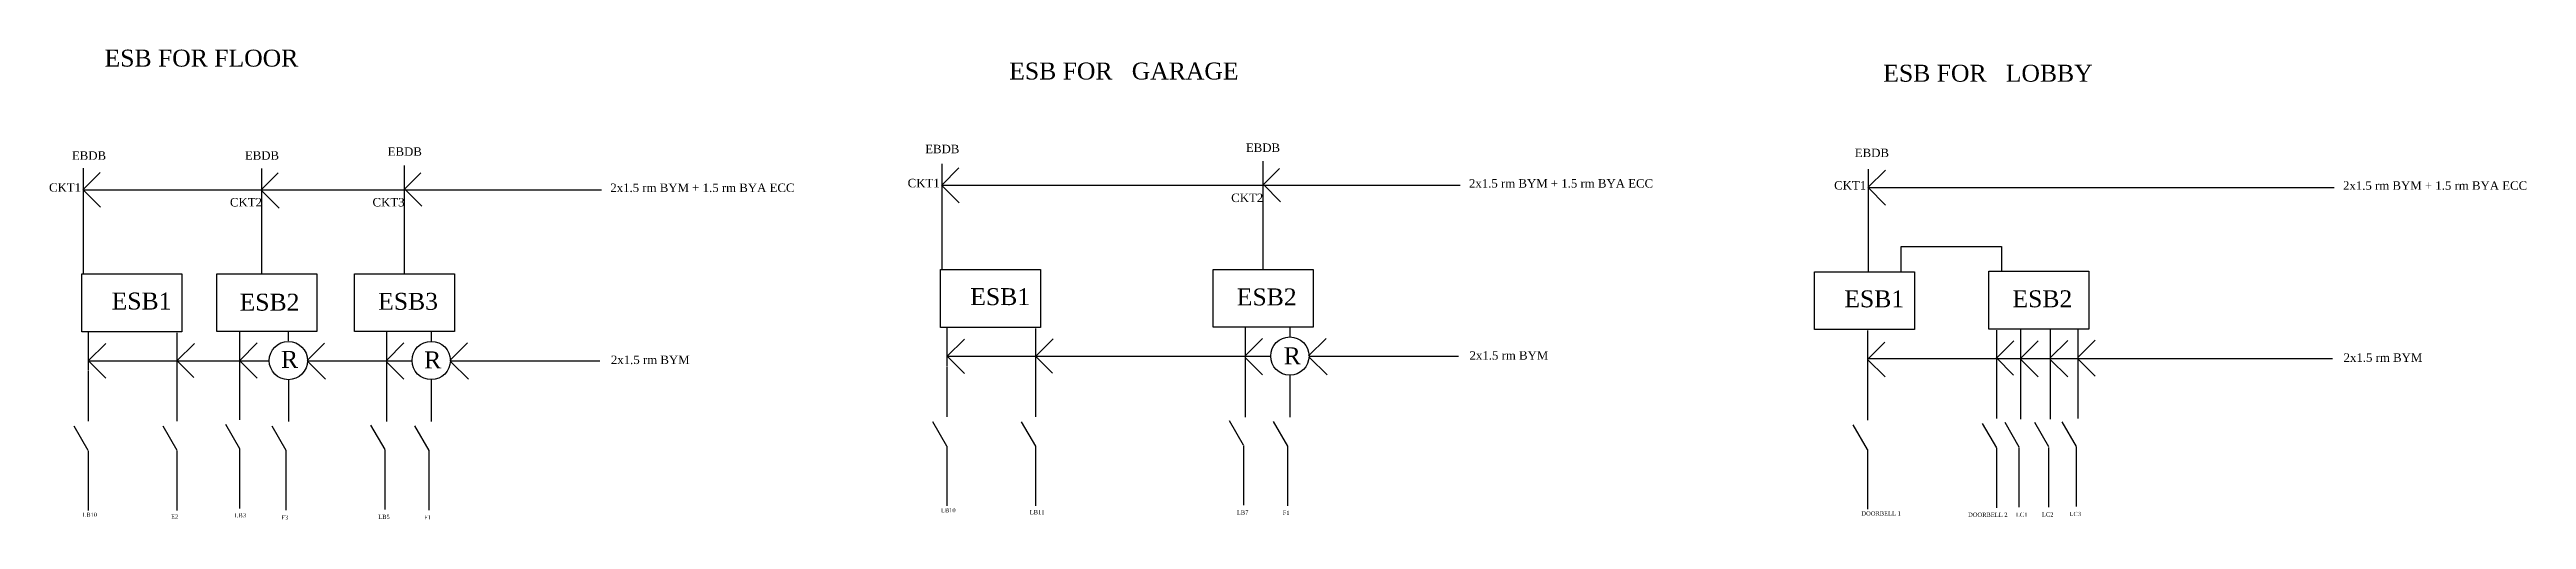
# Model space of a CAD drawing. Header units: inches. Extents: x -2152 to 9073, y -5017 to 214.
# Drawn here: x 5570 to 9073, y -3164 to -2498 of the extents above; entities that cross this region are included whole.
import ezdxf

# ---------------------------------------------------------------- set-up
doc = ezdxf.new("R2010")
doc.units = ezdxf.units.IN
doc.header["$LTSCALE"] = 15
doc.header["$MEASUREMENT"] = 0
doc.styles.get("Standard").update_dxf_attribs({"font": 'times.ttf'})

msp = doc.modelspace()

# ---------------------------------------------------------------- texts
at = {"attachment_point": 1}
for s, insert, char_height, width in [('ESB FOR FLOOR', (5648.27724, -2498.7349), 24, 515.1020556), ('ESB FOR   GARAGE', (6927.64225, -2517.00735), 24, 515.1020556), ('ESB FOR   LOBBY', (8163.7052, -2520.09702), 24, 515.1020556), ('EBDB', (5602.0681, -2642.70809), 12, 47.1540693), ('EBDB', (5846.68645, -2642.57617), 12, 47.1540693), ('EBDB', (6048.6546, -2637.0719), 12, 47.1540693), ('EBDB', (6808.78925, -2633.40239), 12, 47.1540693), ('EBDB', (7262.29955, -2631.56763), 12, 47.1540693), ('EBDB', (8123.41828, -2638.90666), 12, 47.1540693), ('CKT1', (5569.7179, -2687.91491), 12, 48.582976), ('2x1.5 rm BYM + 1.5 rm BYA ECC', (6363.488, -2688.33458), 12, 276.1744954), ('CKT1', (6784.00739, -2681.67447), 12, 48.582976), ('2x1.5 rm BYM + 1.5 rm BYA ECC', (7577.7775, -2682.09414), 12, 276.1744954), ('CKT1', (8094.20447, -2684.84667), 12, 48.582976), ('2x1.5 rm BYM + 1.5 rm BYA ECC', (8813.84045, -2685.18381), 12, 276.1744954), ('CKT2', (5825.61369, -2708.79064), 12, 48.582976), ('CKT3', (6027.23541, -2708.79064), 12, 48.582976), ('CKT2', (7241.5249, -2702.55019), 12, 48.582976), ('\\PESB1', (6872.54152, -2796.48335), 24, 79.5309999), ('\\PESB2', (7249.46692, -2796.89905), 24, 79.5309999), ('\\PESB1', (5658.25203, -2802.72379), 24, 79.5309999), ('\\PESB2', (5839.26771, -2804.32597), 24, 79.5309999), ('\\PESB3', (6035.17743, -2803.13949), 24, 79.5309999), ('\\PESB1', (8108.60448, -2799.57302), 24, 79.5309999), ('\\PESB2', (8346.37142, -2799.53849), 24, 79.5309999), ('{\\H2x;R}', (5897.83812, -2925.35479), 12, 23.2725075), ('{\\H2x;R}', (6100.24042, -2926.08761), 12, 23.2725075), ('2x1.5 rm BYM ', (6364.32916, -2931.97355), 12, 276.1744954), ('{\\H2x;R}', (7315.829, -2920.28957), 12, 23.2725075), ('2x1.5 rm BYM ', (7578.61865, -2925.73311), 12, 276.1744954), ('2x1.5 rm BYM ', (8814.68161, -2928.82278), 12, 276.1744954), ('LB10', (6830.99112, -3148.07805), 6, 21.3371613), ('LB11', (6956.66542, -3150.75115), 6, 21.3371613), ('LB7', (7249.55444, -3151.18016), 6, 21.3371613), ('F1', (7314.48309, -3151.73949), 6, 21.3371613), ('DOORBELL 1 ', (8132.82295, -3152.5217), 6, 54.5834304), ('LB10', (5616.70163, -3154.31849), 6, 21.3371613), ('E2', (5742.37593, -3156.99159), 6, 21.3371613), ('LB3', (5832.08312, -3155.18329), 6, 21.3371613), ('F3', (5898.17723, -3158.04833), 6, 21.3371613), ('LB5', (6035.26495, -3157.42061), 6, 21.3371613), ('F1', (6100.1936, -3157.97993), 6, 21.3371613), ('DOORBELL 2 ', (8283.70135, -3154.40081), 6, 54.5834304), ('LC1', (8351.36426, -3154.25976), 6, 21.3371613), ('LC2', (8388.11207, -3154.00394), 6, 21.3371613), ('LC3', (8427.1403, -3153.28172), 6, 21.3371613)]:
    msp.add_mtext(s, dxfattribs=dict(at, insert=insert, char_height=char_height, width=width))

# ---------------------------------------------------------------- linework, layer by layer
for p, q in [((6832.19941, -2660.39007), (6832.19941, -2810.09419)), ((7286.57847, -2809.28928), (7286.57847, -2656.64635)), ((5642.25897, -2672.49207), (5617.62047, -2697.13058)), ((5617.90992, -2666.63051), (5617.90992, -2816.33463)), ((5617.92968, -2697.17722), (5642.55205, -2721.79959)), ((5618.04481, -2697.10762), (6351.00139, -2697.10762)), ((5893.72455, -2673.25813), (5869.08604, -2697.89663)), ((5870.48739, -2815.52972), (5870.48739, -2667.08797)), ((6095.52609, -2673.25813), (6070.88758, -2697.89663)), ((6072.28896, -2695.68058), (6096.91133, -2720.30295)), ((6072.28897, -2815.52972), (6072.28897, -2662.88679)), ((6856.54847, -2666.25163), (6831.90996, -2690.89014)), ((6832.21917, -2690.93678), (6856.84154, -2715.55915)), ((6832.3343, -2690.86718), (7565.29088, -2690.86718)), ((7309.81558, -2667.01769), (7285.17708, -2691.65619)), ((7286.57845, -2689.44014), (7311.20082, -2714.06251)), ((8166.74554, -2669.42384), (8142.10704, -2694.06234)), ((8142.35814, -2667.78074), (8142.35814, -2812.79403)), ((8142.41625, -2694.10899), (8167.03861, -2718.73135)), ((8142.61227, -2693.95686), (8801.35384, -2693.95686)), ((5870.48737, -2698.48136), (5895.10974, -2723.10373)), ((8188.82407, -2813.3101), (8188.82407, -2777.28185)), ((8188.82407, -2777.28185), (8331.10911, -2777.28185)), ((8331.10911, -2777.28185), (8331.10911, -2812.66674)), ((5625.25534, -2898.35213), (5625.25534, -2953.30779)), ((5750.61491, -2899.70625), (5750.61491, -2924.96209)), ((5839.19768, -2898.59438), (5839.19768, -3023.05763)), ((5907.83497, -2897.91448), (5907.83497, -2911.14806)), ((6046.78546, -2898.59438), (6046.78546, -3025.36251)), ((6110.21504, -2898.59438), (6110.21504, -2911.82796)), ((6839.54483, -2892.11169), (6839.54483, -2947.06735)), ((6964.9044, -2893.46581), (6964.9044, -2918.72165)), ((7261.07495, -2892.35393), (7261.07495, -3019.12207)), ((7324.50454, -2892.35393), (7324.50454, -2905.58751)), ((8141.37665, -2896.55535), (8141.37665, -2951.511)), ((8323.82945, -2895.95858), (8323.82945, -2921.21442)), ((8357.82556, -2895.43353), (8357.82556, -3022.20166)), ((8399.63258, -2895.17771), (8399.63258, -3021.94584)), ((8438.66081, -2894.45549), (8438.66081, -3021.22362)), ((5625.26845, -2939.18771), (5765.69945, -2939.18771)), ((5649.92075, -2914.7729), (5625.28224, -2939.4114)), ((5625.48571, -2939.17839), (5650.10808, -2963.80076)), ((5749.97175, -2938.59706), (5774.59411, -2963.21943)), ((5750.61491, -2919.09929), (5750.61491, -3025.03056)), ((5775.27432, -2914.67466), (5750.63582, -2939.31317)), ((5765.69436, -2939.18771), (5881.0976, -2939.18771)), ((5839.65658, -2939.3491), (5864.27895, -2963.97147)), ((5864.2951, -2914.12588), (5839.6566, -2938.76438)), ((5959.37552, -2914.19427), (5934.73701, -2938.83278)), ((5935.29975, -2939.18771), (6083.11453, -2939.18771)), ((5936.13837, -2940.81789), (5960.76074, -2965.44026)), ((6047.06378, -2940.7495), (6071.68615, -2965.37187)), ((6071.7023, -2914.12588), (6047.06379, -2938.76438)), ((6161.39189, -2914.12588), (6136.75338, -2938.76438)), ((6137.31555, -2939.18771), (6348.62671, -2939.18771)), ((6138.15474, -2940.7495), (6162.77711, -2965.37187)), ((6839.55794, -2932.94727), (6979.98895, -2932.94727)), ((6864.21024, -2908.53245), (6839.57173, -2933.17096)), ((6839.77521, -2932.93795), (6864.39758, -2957.56031)), ((6964.26124, -2932.35662), (6988.88361, -2956.97899)), ((6964.9044, -2912.85885), (6964.9044, -3018.79012)), ((6989.56382, -2908.43422), (6964.92531, -2933.07273)), ((6979.98386, -2932.94727), (7297.40402, -2932.94727)), ((7261.35327, -2934.50906), (7285.97564, -2959.13142)), ((7285.99179, -2907.88544), (7261.35329, -2932.52394)), ((7375.68138, -2907.88544), (7351.04288, -2932.52394)), ((7351.60505, -2932.94727), (7562.91621, -2932.94727)), ((7352.44423, -2934.50906), (7377.0666, -2959.13142)), ((8166.04206, -2912.97611), (8141.40356, -2937.61461)), ((8141.53686, -2936.03694), (8216.0519, -2936.03694)), ((8141.60703, -2937.3816), (8166.2294, -2962.00397)), ((8216.04681, -2936.03694), (8533.46698, -2936.03694)), ((8323.18629, -2934.84939), (8347.80866, -2959.47176)), ((8323.82945, -2915.35162), (8323.82945, -3021.2829)), ((8348.48887, -2910.927), (8323.85036, -2935.5655)), ((8358.10388, -2937.58865), (8382.72625, -2962.21102)), ((8382.7424, -2910.96503), (8358.10389, -2935.60354)), ((8399.9109, -2937.33283), (8424.53327, -2961.9552)), ((8424.54942, -2910.70921), (8399.91092, -2935.34772)), ((8438.93913, -2936.61061), (8463.5615, -2961.23298)), ((8463.57765, -2909.98699), (8438.93914, -2934.62549)), ((8532.68727, -2936.03694), (8798.97916, -2936.03694)), ((5625.25534, -2954.05445), (5625.25534, -3025.03056)), ((5908.19867, -2966.09983), (5908.19867, -3025.43091)), ((6110.21504, -2966.03144), (6110.21504, -3025.36251)), ((6839.54483, -2947.81401), (6839.54483, -3018.79012)), ((7324.50454, -2959.791), (7324.50454, -3019.12207)), ((8141.37665, -2952.25766), (8141.37665, -3023.23378)), ((5625.17696, -3066.57737), (5605.17868, -3031.93933)), ((5750.93819, -3066.47206), (5730.93991, -3031.83402)), ((5839.59046, -3063.98714), (5819.59218, -3029.34909)), ((5905.13166, -3066.36039), (5885.13338, -3031.72235)), ((6044.8717, -3065.13957), (6024.87342, -3030.50152)), ((6107.14803, -3066.292), (6087.14975, -3031.65396)), ((6839.46646, -3060.33693), (6819.46818, -3025.69889)), ((6965.22769, -3060.23162), (6945.2294, -3025.59357)), ((7259.16119, -3058.89913), (7239.16291, -3024.26108)), ((7321.43752, -3060.05156), (7301.43924, -3025.41351)), ((8141.29828, -3064.78058), (8121.3, -3030.14254)), ((8324.15274, -3062.72439), (8304.15446, -3028.08635)), ((8356.06569, -3061.53857), (8336.0674, -3026.90052)), ((8397.87271, -3061.28275), (8377.87443, -3026.64471)), ((8436.90094, -3060.56052), (8416.90265, -3025.92248)), ((5625.25534, -3066.70739), (5625.25534, -3151.15825)), ((5750.61491, -3066.70739), (5750.61491, -3151.15825)), ((5839.26718, -3064.22247), (5839.26718, -3148.67333)), ((5904.80838, -3066.59573), (5904.80838, -3151.04659)), ((6044.54841, -3065.3749), (6044.54841, -3149.82576)), ((6106.82474, -3066.52733), (6106.82474, -3150.97819)), ((6839.54483, -3060.46695), (6839.54483, -3144.91781)), ((6964.9044, -3060.46695), (6964.9044, -3144.91781)), ((7258.83791, -3059.13446), (7258.83791, -3143.58532)), ((7321.11424, -3060.28689), (7321.11424, -3144.73775)), ((8141.37665, -3064.91061), (8141.37665, -3149.36146)), ((8323.82945, -3062.95973), (8323.82945, -3147.41058)), ((8355.58851, -3062.21406), (8355.58851, -3146.66491)), ((8397.39554, -3061.95824), (8397.39554, -3146.40909)), ((8436.42376, -3061.23601), (8436.42376, -3145.68687))]:
    msp.add_line(p, q)
for points in [[(5616.12654, -2816.33463), (5757.56848, -2816.33463), (5757.56848, -2898.35213), (5616.12654, -2898.35213)], [(5807.20347, -2816.06818), (5948.6454, -2816.06818), (5948.6454, -2898.08569), (5807.20347, -2898.08569)], [(6001.92587, -2816.06818), (6143.3678, -2816.06818), (6143.3678, -2898.08569), (6001.92587, -2898.08569)], [(6830.41603, -2810.09419), (6971.85797, -2810.09419), (6971.85797, -2892.11169), (6830.41603, -2892.11169)], [(7216.21536, -2809.82774), (7357.6573, -2809.82774), (7357.6573, -2891.84524), (7216.21536, -2891.84524)], [(8066.47899, -2813.18386), (8207.92093, -2813.18386), (8207.92093, -2895.20137), (8066.47899, -2895.20137)], [(8313.11985, -2812.46718), (8454.56179, -2812.46718), (8454.56179, -2894.48469), (8313.11985, -2894.48469)]]:
    msp.add_lwpolyline(points, close=True)
for centre in [(7324.50454, -2932.68925), (5908.19867, -2938.99809), (6110.21504, -2938.9297)]:
    msp.add_circle(centre, 27.10174)

msp.set_redraw_order([(e.dxf.handle, doc.entitydb.next_handle()) for e in msp.query("TEXT MTEXT ATTDEF DIMENSION ARC_DIMENSION")])  # texts and dimensions are drawn at this point

doc.saveas('drawing.dxf')
